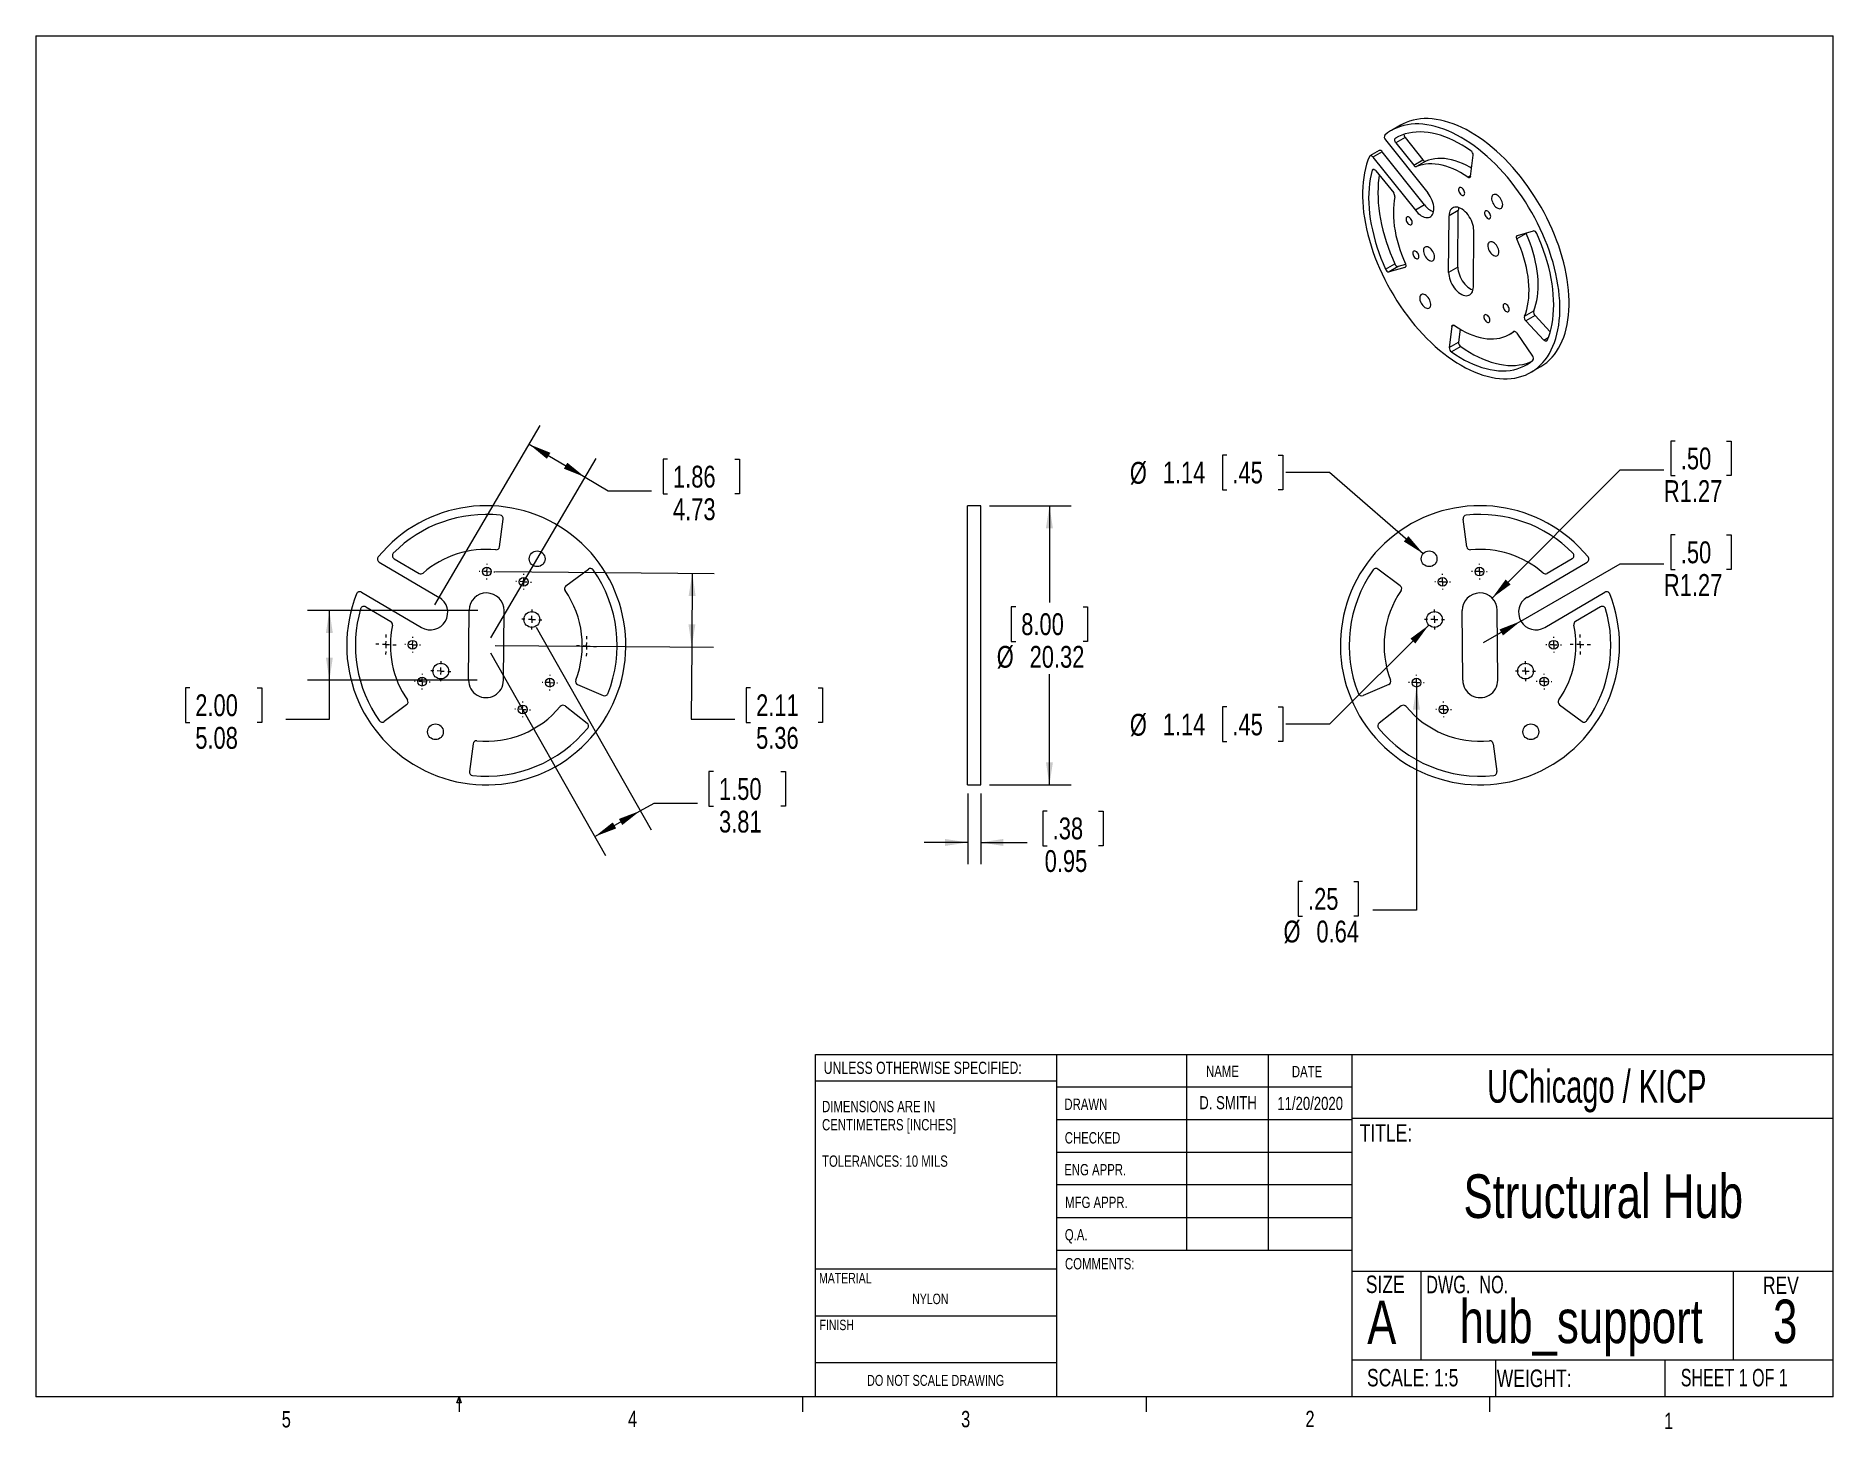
# Model space of a CAD drawing. Header units: millimetres. Extents: x 0.8 to 27, y 0.5 to 20.8.
import ezdxf

# ---------------------------------------------------------------- set-up
doc = ezdxf.new("R2010")
doc.units = ezdxf.units.MM
doc.styles.add('SLDTEXTSTYLE0', font='TXT', dxfattribs={"width": 0.75})
doc.styles.add('SLDTEXTSTYLE1', font='TXT', dxfattribs={"width": 0.6875})
doc.styles.add('SLDTEXTSTYLE2', font='TXT', dxfattribs={"width": 0.694444})
doc.styles.add('SLDTEXTSTYLE3', font='TXT', dxfattribs={"width": 0.663})
doc.dimstyles.new('SLDDIMSTYLE0', dxfattribs={"dimtxt": 0.3175, "dimasz": 0.3302, "dimexe": 0, "dimexo": 0.0625, "dimgap": 0.079375, "dimtad": 0, "dimtih": 1, "dimtoh": 1, "dimlfac": 5, "dimrnd": 1e-09, "dimzin": 12, "dimdsep": 46, "dimtxsty": 'SLDTEXTSTYLE0', "dimsah": 1, "dimcen": 0.09, "dimadec": 0, "dimazin": 3, "dimtfac": 1, "dimtofl": 0, "dimtmove": 0, "dimatfit": 3, "dimfxl": 1, "dimfrac": 2, "dimtolj": 1, "dimtzin": 12, "dimarcsym": 0})
doc.dimstyles.new('SLDDIMSTYLE1', dxfattribs={"dimtxt": 0.3175, "dimasz": 0.3302, "dimexe": 0, "dimexo": 0.0625, "dimgap": 0.079375, "dimtad": 0, "dimtih": 1, "dimtoh": 1, "dimlfac": 5, "dimrnd": 1e-09, "dimdsep": 46, "dimtxsty": 'SLDTEXTSTYLE0', "dimsah": 1, "dimcen": 0.09, "dimadec": 0, "dimazin": 2, "dimtfac": 1, "dimtmove": 0, "dimatfit": 0, "dimfxl": 1, "dimfrac": 2, "dimtolj": 1, "dimtzin": 12, "dimarcsym": 0})
doc.dimstyles.new('SLDDIMSTYLE2', dxfattribs={"dimtxt": 0.3175, "dimasz": 0.3302, "dimexe": 0, "dimexo": 0.0625, "dimgap": 0.079375, "dimtad": 0, "dimtih": 1, "dimtoh": 1, "dimlfac": 5, "dimrnd": 1e-09, "dimdsep": 46, "dimtxsty": 'SLDTEXTSTYLE0', "dimsah": 1, "dimcen": 0, "dimadec": 0, "dimazin": 2, "dimtfac": 1, "dimtofl": 0, "dimtmove": 0, "dimatfit": 3, "dimfxl": 1, "dimfrac": 2, "dimtolj": 1, "dimtzin": 12, "dimarcsym": 0})
doc.dimstyles.new('SLDDIMSTYLE3', dxfattribs={"dimtxt": 0.3175, "dimasz": 0.3302, "dimexe": 0, "dimexo": 0.0625, "dimgap": 0.079375, "dimtad": 0, "dimtih": 1, "dimtoh": 1, "dimlfac": 5, "dimrnd": 1e-09, "dimzin": 12, "dimdsep": 46, "dimtxsty": 'SLDTEXTSTYLE0', "dimsah": 1, "dimcen": 0, "dimadec": 0, "dimazin": 3, "dimtfac": 1, "dimtofl": 0, "dimtmove": 0, "dimatfit": 3, "dimfxl": 1, "dimfrac": 2, "dimtolj": 1, "dimtzin": 12, "dimarcsym": 0})
doc.dimstyles.new('SLDDIMSTYLE4', dxfattribs={"dimtxt": 0.3175, "dimasz": 0.3302, "dimexe": 0, "dimexo": 0.0625, "dimgap": 0.079375, "dimtad": 0, "dimtih": 1, "dimtoh": 1, "dimlfac": 5, "dimrnd": 1e-09, "dimzin": 12, "dimdsep": 46, "dimtxsty": 'SLDTEXTSTYLE0', "dimsah": 1, "dimcen": 0, "dimadec": 0, "dimazin": 3, "dimtfac": 1, "dimtofl": 0, "dimtmove": 1, "dimatfit": 3, "dimfxl": 1, "dimfrac": 2, "dimtolj": 1, "dimtzin": 12, "dimarcsym": 0})
doc.dimstyles.new('SLDDIMSTYLE5', dxfattribs={"dimtxt": 0.3175, "dimasz": 0.3302, "dimexe": 0, "dimexo": 0.0625, "dimgap": 0.079375, "dimtad": 0, "dimtih": 1, "dimtoh": 1, "dimlfac": 5, "dimrnd": 1e-09, "dimzin": 12, "dimdsep": 46, "dimtxsty": 'SLDTEXTSTYLE0', "dimsah": 1, "dimcen": 0, "dimadec": 0, "dimazin": 3, "dimtfac": 1, "dimtofl": 0, "dimtmove": 0, "dimatfit": 3, "dimfxl": 1, "dimfrac": 2, "dimtolj": 1, "dimtzin": 12, "dimarcsym": 0})

msp = doc.modelspace()

# ---------------------------------------------------------------- texts
at = {"color": 7, "linetype": 'Continuous', "lineweight": 0}
for s, insert, char_height, attachment_point, style in [('UNLESS OTHERWISE SPECIFIED:', (12.3058, 5.8758), 0.1778, 1, 'SLDTEXTSTYLE0'), ('NAME', (17.8724, 5.8182), 0.1651, 1, 'SLDTEXTSTYLE0'), ('DATE', (19.1215, 5.8138), 0.1651, 1, 'SLDTEXTSTYLE0'), ('UChicago / KICP', (23.5612, 5.7547), 0.47625, 2, 'SLDTEXTSTYLE3'), ('DRAWN', (15.8097, 5.3381), 0.1651, 1, 'SLDTEXTSTYLE0'), ('D. SMITH', (18.1931, 5.3737), 0.1905, 2, 'SLDTEXTSTYLE0'), ('11/20/2020', (19.3879, 5.3635), 0.1905, 2, 'SLDTEXTSTYLE0'), ('CHECKED', (15.8151, 4.8495), 0.1651, 1, 'SLDTEXTSTYLE0'), ('TITLE:', (20.1094, 4.9652), 0.254, 1, 'SLDTEXTSTYLE0'), ('ENG APPR.', (15.8077, 4.3859), 0.1651, 1, 'SLDTEXTSTYLE0'), ('Structural Hub', (23.6548, 4.235), 0.635, 2, 'SLDTEXTSTYLE0'), ('MFG APPR.', (15.8203, 3.9104), 0.1651, 1, 'SLDTEXTSTYLE0'), ('Q.A.', (15.8162, 3.4382), 0.1651, 1, 'SLDTEXTSTYLE0'), ('COMMENTS:', (15.8184, 3.0167), 0.1651, 1, 'SLDTEXTSTYLE0'), ('MATERIAL', (12.238, 2.8012), 0.1524, 1, 'SLDTEXTSTYLE0'), ('SIZE', (20.198, 2.7617), 0.254, 1, 'SLDTEXTSTYLE0'), ('DWG.  NO.', (21.0781, 2.7581), 0.254, 1, 'SLDTEXTSTYLE2'), ('REV', (25.9785, 2.7482), 0.254, 1, 'SLDTEXTSTYLE0'), ('NYLON', (13.5946, 2.4985), 0.1524, 1, 'SLDTEXTSTYLE0'), ('A', (20.218, 2.3983), 0.635, 1, 'SLDTEXTSTYLE0'), ('hub_support', (23.3342, 2.4132), 0.635, 2, 'SLDTEXTSTYLE0'), ('3', (26.3037, 2.4122), 0.635, 2, 'SLDTEXTSTYLE0'), ('FINISH', (12.245, 2.1197), 0.1524, 1, 'SLDTEXTSTYLE0'), ('DO NOT SCALE DRAWING', (13.9354, 1.3153), 0.15875, 2, 'SLDTEXTSTYLE0'), ('SCALE: 1:5', (20.2149, 1.4023), 0.254, 1, 'SLDTEXTSTYLE0'), ('WEIGHT:', (22.104, 1.3936), 0.254, 1, 'SLDTEXTSTYLE0'), ('SHEET 1 OF 1', (24.7831, 1.4032), 0.254, 1, 'SLDTEXTSTYLE1'), ('5', (4.4165, 0.7889), 0.2381, 1, 'SLDTEXTSTYLE0'), ('4', (9.4585, 0.7969), 0.2381, 1, 'SLDTEXTSTYLE0'), ('3', (14.3064, 0.7915), 0.2381, 1, 'SLDTEXTSTYLE0'), ('2', (19.3192, 0.7936), 0.2381, 1, 'SLDTEXTSTYLE0'), ('1', (24.5415, 0.7655), 0.2381, 1, 'SLDTEXTSTYLE0')]:
    msp.add_mtext(s, dxfattribs=dict(at, insert=insert, char_height=char_height, attachment_point=attachment_point, style=style))

# ---------------------------------------------------------------- blocks, each defined once
blk = doc.blocks.new('SW_NOTE_0')
at = {"color": 0, "linetype": 'Continuous', "lineweight": 0, "char_height": 0.1651, "attachment_point": 1, "style": 'SLDTEXTSTYLE0'}
for s, insert in [('DIMENSIONS ARE IN', (0, 0.213)), ('CENTIMETERS [INCHES]', (0, -0.052)), ('TOLERANCES: 10 MILS', (0, -0.582))]:
    blk.add_mtext(s, dxfattribs=dict(at, insert=insert))
blk = doc.blocks.new('_D')
at = {"color": 7, "linetype": 'Continuous', "lineweight": 0}
for p, q in [((7.53, 13.009), (10.711, 12.984)), ((10.393, 12.986), (10.385, 11.914)), ((7.521, 11.936), (10.702, 11.911)), ((10.385, 11.914), (10.376, 10.861)), ((11.242, 11.318), (11.177, 11.318)), ((11.177, 11.318), (11.177, 10.814)), ((12.224, 11.318), (12.288, 11.318)), ((12.288, 11.318), (12.288, 10.814)), ((10.376, 10.861), (11.011, 10.861)), ((11.177, 10.814), (11.242, 10.814)), ((12.288, 10.814), (12.224, 10.814))]:
    blk.add_line(p, q, dxfattribs=at)
for points in [[(10.393, 12.986), (10.34, 12.657), (10.441, 12.656)], [(10.385, 11.914), (10.438, 12.243), (10.337, 12.244)]]:
    blk.add_solid(points, dxfattribs=at)
at = {"color": 7, "linetype": 'Continuous', "lineweight": 0, "char_height": 0.3175, "attachment_point": 1, "style": 'SLDTEXTSTYLE0'}
for s, insert in [('2.11', (11.322, 11.223)), ('5.36', (11.322, 10.748))]:
    blk.add_mtext(s, dxfattribs=dict(at, insert=insert))
blk = doc.blocks.new('_D_1')
at = {"color": 7, "linetype": 'Continuous', "lineweight": 0}
for p, q in [((7.271, 12.445), (4.792, 12.445)), ((5.11, 11.429), (5.11, 12.445)), ((3.078, 11.318), (3.013, 11.318)), ((3.013, 11.318), (3.013, 10.814)), ((4.06, 11.318), (4.125, 11.318)), ((4.125, 11.318), (4.125, 10.814)), ((7.263, 11.429), (4.792, 11.429)), ((5.11, 10.861), (5.11, 11.429)), ((3.013, 10.814), (3.078, 10.814)), ((4.125, 10.814), (4.06, 10.814)), ((4.475, 10.861), (5.11, 10.861))]:
    blk.add_line(p, q, dxfattribs=at)
for points in [[(5.11, 12.445), (5.059, 12.115), (5.16, 12.115)], [(5.11, 11.429), (5.16, 11.759), (5.059, 11.759)]]:
    blk.add_solid(points, dxfattribs=at)
at = {"color": 7, "linetype": 'Continuous', "lineweight": 0, "char_height": 0.3175, "attachment_point": 1, "style": 'SLDTEXTSTYLE0'}
for s, insert in [('2.00', (3.158, 11.223)), ('5.08', (3.158, 10.748))]:
    blk.add_mtext(s, dxfattribs=dict(at, insert=insert))
blk = doc.blocks.new('_D_2')
at = {"color": 7, "linetype": 'Continuous', "lineweight": 0}
for p, q in [((6.643, 12.526), (8.178, 15.137)), ((7.459, 12.047), (8.994, 14.658)), ((8.018, 14.864), (8.833, 14.384)), ((10.031, 14.646), (9.967, 14.646)), ((9.967, 14.646), (9.967, 14.142)), ((11.014, 14.646), (11.078, 14.646)), ((11.078, 14.646), (11.078, 14.142)), ((8.833, 14.384), (9.166, 14.188)), ((9.166, 14.188), (9.801, 14.188)), ((9.967, 14.142), (10.031, 14.142)), ((11.078, 14.142), (11.014, 14.142))]:
    blk.add_line(p, q, dxfattribs=at)
for points in [[(8.018, 14.864), (8.276, 14.652), (8.328, 14.74)], [(8.833, 14.384), (8.574, 14.595), (8.523, 14.508)]]:
    blk.add_solid(points, dxfattribs=at)
at = {"color": 7, "linetype": 'Continuous', "lineweight": 0, "char_height": 0.3175, "attachment_point": 1, "style": 'SLDTEXTSTYLE0'}
for s, insert in [('1.86', (10.112, 14.551)), ('4.73', (10.112, 14.076))]:
    blk.add_mtext(s, dxfattribs=dict(at, insert=insert))
blk = doc.blocks.new('_D_3')
at = {"color": 7, "linetype": 'Continuous', "lineweight": 0}
for p, q in [((8.12, 12.202), (9.793, 9.252)), ((7.457, 11.827), (9.13, 8.876)), ((10.701, 10.099), (10.636, 10.099)), ((10.636, 10.099), (10.636, 9.595)), ((11.683, 10.099), (11.748, 10.099)), ((11.748, 10.099), (11.748, 9.595)), ((8.973, 9.152), (9.636, 9.528)), ((9.636, 9.528), (9.836, 9.641)), ((9.836, 9.641), (10.471, 9.641)), ((10.636, 9.595), (10.701, 9.595)), ((11.748, 9.595), (11.683, 9.595))]:
    blk.add_line(p, q, dxfattribs=at)
for points in [[(9.636, 9.528), (9.324, 9.409), (9.374, 9.321)], [(8.973, 9.152), (9.285, 9.271), (9.235, 9.359)]]:
    blk.add_solid(points, dxfattribs=at)
at = {"color": 7, "linetype": 'Continuous', "lineweight": 0, "char_height": 0.3175, "attachment_point": 1, "style": 'SLDTEXTSTYLE0'}
for s, insert in [('1.50', (10.782, 10.004)), ('3.81', (10.782, 9.529))]:
    blk.add_mtext(s, dxfattribs=dict(at, insert=insert))
blk = doc.blocks.new('SW_CENTERMARKSYMBOL_0')
at = {"color": 0, "linetype": 'Continuous', "lineweight": 0}
for p, q in [((-0.102, 0.004), (-0.114, 0.004)), ((0, 0), (-0.051, 0.002)), ((0, 0), (-0.002, -0.051)), ((0, 0), (0.002, 0.051)), ((0, 0), (0.051, -0.002)), ((0.004, 0.102), (0.004, 0.114)), ((-0.004, -0.102), (-0.004, -0.114)), ((0.102, -0.004), (0.114, -0.004))]:
    blk.add_line(p, q, dxfattribs=at)
blk = doc.blocks.new('SW_CENTERMARKSYMBOL_1')
at = {"color": 0, "linetype": 'Continuous', "lineweight": 0}
for p, q in [((-0.102, 0.004), (-0.114, 0.004)), ((0, 0), (-0.051, 0.002)), ((0, 0), (-0.002, -0.051)), ((0, 0), (0.002, 0.051)), ((0, 0), (0.051, -0.002)), ((0.004, 0.102), (0.004, 0.114)), ((-0.004, -0.102), (-0.004, -0.114)), ((0.102, -0.004), (0.114, -0.004))]:
    blk.add_line(p, q, dxfattribs=at)
blk = doc.blocks.new('SW_CENTERMARKSYMBOL_2')
at = {"color": 0, "linetype": 'Continuous', "lineweight": 0}
for p, q in [((-0.102, 0.004), (-0.114, 0.004)), ((0, 0), (-0.051, 0.002)), ((0, 0), (-0.002, -0.051)), ((0, 0), (0.002, 0.051)), ((0, 0), (0.051, -0.002)), ((0.004, 0.102), (0.004, 0.114)), ((-0.004, -0.102), (-0.004, -0.114)), ((0.102, -0.004), (0.114, -0.004))]:
    blk.add_line(p, q, dxfattribs=at)
blk = doc.blocks.new('SW_CENTERMARKSYMBOL_3')
at = {"color": 0, "linetype": 'Continuous', "lineweight": 0}
for p, q in [((-0.102, 0.004), (-0.114, 0.004)), ((0, 0), (-0.051, 0.002)), ((0, 0), (-0.002, -0.051)), ((0, 0), (0.002, 0.051)), ((0, 0), (0.051, -0.002)), ((0.004, 0.102), (0.004, 0.114)), ((-0.004, -0.102), (-0.004, -0.114)), ((0.102, -0.004), (0.114, -0.004))]:
    blk.add_line(p, q, dxfattribs=at)
blk = doc.blocks.new('SW_CENTERMARKSYMBOL_4')
at = {"color": 0, "linetype": 'Continuous', "lineweight": 0}
for p, q in [((-0.102, 0.004), (-0.114, 0.004)), ((0, 0), (-0.051, 0.002)), ((0, 0), (-0.002, -0.051)), ((0, 0), (0.002, 0.051)), ((0, 0), (0.051, -0.002)), ((0.004, 0.102), (0.004, 0.114)), ((-0.004, -0.102), (-0.004, -0.114)), ((0.102, -0.004), (0.114, -0.004))]:
    blk.add_line(p, q, dxfattribs=at)
blk = doc.blocks.new('SW_CENTERMARKSYMBOL_5')
at = {"color": 0, "linetype": 'Continuous', "lineweight": 0}
for p, q in [((-0.102, 0.004), (-0.114, 0.004)), ((0, 0), (-0.051, 0.002)), ((0, 0), (-0.002, -0.051)), ((0, 0), (0.002, 0.051)), ((0, 0), (0.051, -0.002)), ((0.004, 0.102), (0.004, 0.114)), ((-0.004, -0.102), (-0.004, -0.114)), ((0.102, -0.004), (0.114, -0.004))]:
    blk.add_line(p, q, dxfattribs=at)
blk = doc.blocks.new('SW_CENTERMARKSYMBOL_6')
at = {"color": 0, "linetype": 'Continuous', "lineweight": 0}
for p, q in [((-0.102, 0.004), (-0.146, 0.005)), ((0, 0), (-0.051, 0.002)), ((0, 0), (-0.002, -0.051)), ((0, 0), (0.002, 0.051)), ((0, 0), (0.051, -0.002)), ((0.004, 0.102), (0.005, 0.146)), ((-0.004, -0.102), (-0.005, -0.146)), ((0.102, -0.004), (0.146, -0.005))]:
    blk.add_line(p, q, dxfattribs=at)
blk = doc.blocks.new('SW_CENTERMARKSYMBOL_7')
at = {"color": 0, "linetype": 'Continuous', "lineweight": 0}
for p, q in [((-0.102, 0.004), (-0.146, 0.005)), ((0, 0), (-0.051, 0.002)), ((0, 0), (-0.002, -0.051)), ((0, 0), (0.002, 0.051)), ((0, 0), (0.051, -0.002)), ((0.004, 0.102), (0.005, 0.146)), ((-0.004, -0.102), (-0.005, -0.146)), ((0.102, -0.004), (0.146, -0.005))]:
    blk.add_line(p, q, dxfattribs=at)
blk = doc.blocks.new('SW_CENTERMARKSYMBOL_8')
at = {"color": 0, "linetype": 'Continuous', "lineweight": 0}
for p, q in [((-0.102, 0.004), (-0.146, 0.005)), ((0, 0), (-0.051, 0.002)), ((0, 0), (-0.002, -0.051)), ((0, 0), (0.002, 0.051)), ((0, 0), (0.051, -0.002)), ((0.004, 0.102), (0.005, 0.146)), ((-0.004, -0.102), (-0.005, -0.146)), ((0.102, -0.004), (0.146, -0.005))]:
    blk.add_line(p, q, dxfattribs=at)
blk = doc.blocks.new('SW_CENTERMARKSYMBOL_9')
at = {"color": 0, "linetype": 'Continuous', "lineweight": 0}
for p, q in [((-0.102, 0.004), (-0.146, 0.005)), ((0, 0), (-0.051, 0.002)), ((0, 0), (-0.002, -0.051)), ((0, 0), (0.002, 0.051)), ((0, 0), (0.051, -0.002)), ((0.004, 0.102), (0.005, 0.146)), ((-0.004, -0.102), (-0.005, -0.146)), ((0.102, -0.004), (0.146, -0.005))]:
    blk.add_line(p, q, dxfattribs=at)
blk = doc.blocks.new('_D_4')
at = {"color": 7, "linetype": 'Continuous', "lineweight": 0}
for p, q in [((14.402, 9.778), (14.402, 8.75)), ((14.592, 9.778), (14.592, 8.75)), ((15.56, 9.524), (15.495, 9.524)), ((15.495, 9.524), (15.495, 9.02)), ((16.308, 9.524), (16.372, 9.524)), ((16.372, 9.524), (16.372, 9.02)), ((14.402, 9.067), (13.767, 9.067)), ((14.592, 9.067), (15.268, 9.067)), ((15.495, 9.02), (15.56, 9.02)), ((16.372, 9.02), (16.308, 9.02))]:
    blk.add_line(p, q, dxfattribs=at)
for points in [[(14.402, 9.067), (14.071, 9.118), (14.071, 9.016)], [(14.592, 9.067), (14.922, 9.016), (14.922, 9.118)]]:
    blk.add_solid(points, dxfattribs=at)
at = {"color": 7, "linetype": 'Continuous', "lineweight": 0, "char_height": 0.3175, "attachment_point": 1, "style": 'SLDTEXTSTYLE0'}
for s, insert in [('.38', (15.64, 9.43)), ('0.95', (15.523, 8.955))]:
    blk.add_mtext(s, dxfattribs=dict(at, insert=insert))
blk = doc.blocks.new('_D_5')
at = {"color": 7, "linetype": 'Continuous', "lineweight": 0}
for p, q in [((14.719, 13.969), (15.91, 13.969)), ((15.592, 13.969), (15.592, 12.562)), ((15.101, 12.498), (15.036, 12.498)), ((15.036, 12.498), (15.036, 11.994)), ((16.083, 12.498), (16.148, 12.498)), ((16.148, 12.498), (16.148, 11.994)), ((15.036, 11.994), (15.101, 11.994)), ((16.148, 11.994), (16.083, 11.994)), ((15.592, 9.905), (15.592, 11.519)), ((14.719, 9.905), (15.91, 9.905))]:
    blk.add_line(p, q, dxfattribs=at)
for points in [[(15.592, 13.969), (15.541, 13.639), (15.643, 13.639)], [(15.592, 9.905), (15.643, 10.235), (15.541, 10.235)]]:
    blk.add_solid(points, dxfattribs=at)
at = {"color": 7, "linetype": 'Continuous', "lineweight": 0, "char_height": 0.3175, "attachment_point": 1, "style": 'SLDTEXTSTYLE0'}
for s, insert in [('8.00', (15.182, 12.403)), ('%%c', (14.825, 11.928)), ('20.32', (15.304, 11.928))]:
    blk.add_mtext(s, dxfattribs=dict(at, insert=insert))
blk = doc.blocks.new('_D_6')
at = {"color": 7, "linetype": 'Continuous', "lineweight": 0}
for p, q in [((20.935, 11.33), (20.935, 8.08)), ((19.276, 8.499), (19.212, 8.499)), ((19.212, 8.499), (19.212, 7.995)), ((20.024, 8.499), (20.089, 8.499)), ((20.089, 8.499), (20.089, 7.995)), ((19.212, 7.995), (19.276, 7.995)), ((20.089, 7.995), (20.024, 7.995)), ((20.935, 8.08), (20.3, 8.08))]:
    blk.add_line(p, q, dxfattribs=at)
blk.add_solid([(20.935, 11.33), (20.884, 11), (20.986, 11)], dxfattribs=at)
at = {"color": 7, "linetype": 'Continuous', "lineweight": 0, "char_height": 0.3175, "attachment_point": 1, "style": 'SLDTEXTSTYLE0'}
for s, insert in [('.25', (19.357, 8.404)), ('%%c', (19, 7.929)), ('0.64', (19.479, 7.929))]:
    blk.add_mtext(s, dxfattribs=dict(at, insert=insert))
blk = doc.blocks.new('_D_7')
at = {"color": 7, "linetype": 'Continuous', "lineweight": 0}
for p, q in [((24.703, 14.911), (24.639, 14.911)), ((24.639, 14.911), (24.639, 14.407)), ((25.451, 14.911), (25.515, 14.911)), ((25.515, 14.911), (25.515, 14.407)), ((22.036, 12.625), (23.903, 14.492)), ((23.903, 14.492), (24.538, 14.492)), ((24.639, 14.407), (24.703, 14.407)), ((25.515, 14.407), (25.451, 14.407))]:
    blk.add_line(p, q, dxfattribs=at)
blk.add_solid([(22.036, 12.625), (22.305, 12.822), (22.233, 12.894)], dxfattribs=at)
at = {"color": 7, "linetype": 'Continuous', "lineweight": 0, "char_height": 0.3175, "attachment_point": 1, "style": 'SLDTEXTSTYLE0'}
for s, insert in [('.50', (24.784, 14.816)), ('R1.27', (24.538, 14.341))]:
    blk.add_mtext(s, dxfattribs=dict(at, insert=insert))
blk = doc.blocks.new('_D_8')
at = {"color": 7, "linetype": 'Continuous', "lineweight": 0}
for p, q in [((24.703, 13.544), (24.639, 13.544)), ((24.639, 13.544), (24.639, 13.04)), ((25.451, 13.544), (25.515, 13.544)), ((25.515, 13.544), (25.515, 13.04)), ((22.455, 12.289), (23.903, 13.125)), ((23.903, 13.125), (24.538, 13.125)), ((24.639, 13.04), (24.703, 13.04)), ((25.515, 13.04), (25.451, 13.04)), ((22.455, 12.289), (21.906, 11.972))]:
    blk.add_line(p, q, dxfattribs=at)
blk.add_solid([(22.455, 12.289), (22.144, 12.168), (22.195, 12.08)], dxfattribs=at)
at = {"color": 7, "linetype": 'Continuous', "lineweight": 0, "char_height": 0.3175, "attachment_point": 1, "style": 'SLDTEXTSTYLE0'}
for s, insert in [('.50', (24.784, 13.449)), ('R1.27', (24.538, 12.974))]:
    blk.add_mtext(s, dxfattribs=dict(at, insert=insert))
blk = doc.blocks.new('_D_9')
at = {"color": 7, "linetype": 'Continuous', "lineweight": 0}
for p, q in [((21.116, 12.232), (19.671, 10.787)), ((18.176, 11.039), (18.111, 11.039)), ((18.111, 11.039), (18.111, 10.535)), ((18.924, 11.039), (18.988, 11.039)), ((18.988, 11.039), (18.988, 10.535)), ((19.671, 10.787), (19.036, 10.787)), ((18.111, 10.535), (18.176, 10.535)), ((18.988, 10.535), (18.924, 10.535))]:
    blk.add_line(p, q, dxfattribs=at)
blk.add_solid([(21.116, 12.232), (20.847, 12.034), (20.919, 11.963)], dxfattribs=at)
at = {"color": 7, "linetype": 'Continuous', "lineweight": 0, "char_height": 0.3175, "attachment_point": 1, "style": 'SLDTEXTSTYLE0'}
for s, insert in [('%%c', (16.763, 10.939)), ('1.14', (17.242, 10.944)), ('.45', (18.256, 10.944))]:
    blk.add_mtext(s, dxfattribs=dict(at, insert=insert))
blk = doc.blocks.new('_D_10')
at = {"color": 7, "linetype": 'Continuous', "lineweight": 0}
for p, q in [((18.176, 14.706), (18.111, 14.706)), ((18.111, 14.706), (18.111, 14.202)), ((18.924, 14.706), (18.988, 14.706)), ((18.988, 14.706), (18.988, 14.202)), ((19.671, 14.454), (19.036, 14.454)), ((21.034, 13.271), (19.671, 14.454)), ((18.111, 14.202), (18.176, 14.202)), ((18.988, 14.202), (18.924, 14.202))]:
    blk.add_line(p, q, dxfattribs=at)
blk.add_solid([(21.034, 13.271), (20.818, 13.526), (20.751, 13.449)], dxfattribs=at)
at = {"color": 7, "linetype": 'Continuous', "lineweight": 0, "char_height": 0.3175, "attachment_point": 1, "style": 'SLDTEXTSTYLE0'}
for s, insert in [('%%c', (16.763, 14.606)), ('1.14', (17.242, 14.611)), ('.45', (18.256, 14.611))]:
    blk.add_mtext(s, dxfattribs=dict(at, insert=insert))
blk = doc.blocks.new('SW_CENTERMARKSYMBOL_10')
at = {"color": 0, "linetype": 'Continuous', "lineweight": 0}
for p, q in [((-0.1016, 0), (-0.1143, 0)), ((0, 0), (-0.0508, 0)), ((0, 0.1016), (0, 0.1143)), ((0, 0), (0, 0.0508)), ((0, 0), (0, -0.0508)), ((0, 0), (0.0508, 0)), ((0.1016, 0), (0.1143, 0)), ((0, -0.1016), (0, -0.1143))]:
    blk.add_line(p, q, dxfattribs=at)
blk = doc.blocks.new('SW_CENTERMARKSYMBOL_11')
at = {"color": 0, "linetype": 'Continuous', "lineweight": 0}
for p, q in [((-0.1016, 0), (-0.1143, 0)), ((0, 0), (-0.0508, 0)), ((0, 0.1016), (0, 0.1143)), ((0, 0), (0, 0.0508)), ((0, 0), (0, -0.0508)), ((0, 0), (0.0508, 0)), ((0.1016, 0), (0.1143, 0)), ((0, -0.1016), (0, -0.1143))]:
    blk.add_line(p, q, dxfattribs=at)
blk = doc.blocks.new('SW_CENTERMARKSYMBOL_12')
at = {"color": 0, "linetype": 'Continuous', "lineweight": 0}
for p, q in [((-0.1016, 0), (-0.1143, 0)), ((0, 0), (-0.0508, 0)), ((0, 0.1016), (0, 0.1143)), ((0, 0), (0, 0.0508)), ((0, 0), (0, -0.0508)), ((0, 0), (0.0508, 0)), ((0.1016, 0), (0.1143, 0)), ((0, -0.1016), (0, -0.1143))]:
    blk.add_line(p, q, dxfattribs=at)
blk = doc.blocks.new('SW_CENTERMARKSYMBOL_13')
at = {"color": 0, "linetype": 'Continuous', "lineweight": 0}
for p, q in [((-0.1016, 0), (-0.1143, 0)), ((0, 0), (-0.0508, 0)), ((0, 0.1016), (0, 0.1143)), ((0, 0), (0, 0.0508)), ((0, 0), (0, -0.0508)), ((0, 0), (0.0508, 0)), ((0.1016, 0), (0.1143, 0)), ((0, -0.1016), (0, -0.1143))]:
    blk.add_line(p, q, dxfattribs=at)
blk = doc.blocks.new('SW_CENTERMARKSYMBOL_14')
at = {"color": 0, "linetype": 'Continuous', "lineweight": 0}
for p, q in [((-0.1016, 0), (-0.1143, 0)), ((0, 0), (-0.0508, 0)), ((0, 0.1016), (0, 0.1143)), ((0, 0), (0, 0.0508)), ((0, 0), (0, -0.0508)), ((0, 0), (0.0508, 0)), ((0.1016, 0), (0.1143, 0)), ((0, -0.1016), (0, -0.1143))]:
    blk.add_line(p, q, dxfattribs=at)
blk = doc.blocks.new('SW_CENTERMARKSYMBOL_15')
at = {"color": 0, "linetype": 'Continuous', "lineweight": 0}
for p, q in [((-0.1016, 0), (-0.1143, 0)), ((0, 0), (-0.0508, 0)), ((0, 0.1016), (0, 0.1143)), ((0, 0), (0, 0.0508)), ((0, 0), (0, -0.0508)), ((0, 0), (0.0508, 0)), ((0.1016, 0), (0.1143, 0)), ((0, -0.1016), (0, -0.1143))]:
    blk.add_line(p, q, dxfattribs=at)
blk = doc.blocks.new('SW_CENTERMARKSYMBOL_16')
at = {"color": 0, "linetype": 'Continuous', "lineweight": 0}
for p, q in [((-0.1016, 0), (-0.14605, 0)), ((0, 0), (-0.0508, 0)), ((0, 0.1016), (0, 0.14605)), ((0, 0), (0, 0.0508)), ((0, 0), (0, -0.0508)), ((0, 0), (0.0508, 0)), ((0.1016, 0), (0.14605, 0)), ((0, -0.1016), (0, -0.14605))]:
    blk.add_line(p, q, dxfattribs=at)
blk = doc.blocks.new('SW_CENTERMARKSYMBOL_17')
at = {"color": 0, "linetype": 'Continuous', "lineweight": 0}
for p, q in [((-0.1016, 0), (-0.14605, 0)), ((0, 0), (-0.0508, 0)), ((0, 0.1016), (0, 0.14605)), ((0, 0), (0, 0.0508)), ((0, 0), (0, -0.0508)), ((0, 0), (0.0508, 0)), ((0.1016, 0), (0.14605, 0)), ((0, -0.1016), (0, -0.14605))]:
    blk.add_line(p, q, dxfattribs=at)
blk = doc.blocks.new('SW_CENTERMARKSYMBOL_18')
at = {"color": 0, "linetype": 'Continuous', "lineweight": 0}
for p, q in [((-0.1016, 0), (-0.14605, 0)), ((0, 0), (-0.0508, 0)), ((0, 0.1016), (0, 0.14605)), ((0, 0), (0, 0.0508)), ((0, 0), (0, -0.0508)), ((0, 0), (0.0508, 0)), ((0.1016, 0), (0.14605, 0)), ((0, -0.1016), (0, -0.14605))]:
    blk.add_line(p, q, dxfattribs=at)

# ---------------------------------------------------------------- dimensions: what is measured, and where the dimension line sits
at = {"color": 7, "linetype": 'Continuous', "lineweight": 0}
for base, p1, p2, angle, picture, middle in [((8.8329, 14.3842), (6.5789, 12.4164), (7.3943, 11.937), 329.54964, '_D_2', (9.1662, 14.1883)), ((10.3847, 11.9135), (7.4027, 13.0098), (7.3943, 11.937), 89.54964, '_D', (10.3764, 10.8608)), ((5.1097, 12.445), (7.3903, 11.4291), (7.3983, 12.445), 90, '_D_1', (5.1097, 10.8608)), ((8.9731, 9.1522), (8.0572, 12.3128), (7.3943, 11.937), 29.54964, '_D_3', (9.8357, 9.6413))]:
    dim = msp.add_linear_dim(base=base, p1=p1, p2=p2, angle=angle, dimstyle='SLDDIMSTYLE0', dxfattribs=at)
    dim.commit()
    dim.dimension.update_dxf_attribs({"geometry": picture, "text_midpoint": middle, "dimtype": 160})
for p1, p2, dimstyle, picture, middle in [((21.2062, 13.1212), (21.0336, 13.271), 'SLDDIMSTYLE5', '_D_10', (17.8997, 14.4537)), ((21.278, 12.3937), (21.1164, 12.232), 'SLDDIMSTYLE5', '_D_9', (17.8997, 10.7871)), ((20.9352650007, 11.4568560619), (20.9352650007, 11.3298560619), 'SLDDIMSTYLE2', '_D_6', (19.6503050341, 8.0415357143))]:
    dim = msp.add_diameter_dim_2p(p1=p1, p2=p2, dimstyle=dimstyle, dxfattribs=at)
    dim.commit()
    dim.dimension.update_dxf_attribs({"geometry": picture, "text_midpoint": middle, "dimtype": 163})
for center, mpoint, dimstyle, picture, middle in [((21.8561, 12.445), (22.0357, 12.6246), 'SLDDIMSTYLE3', '_D_7', (25.077, 14.4537)), ((22.6754, 12.4164), (22.4555, 12.2894), 'SLDDIMSTYLE4', '_D_8', (25.077, 13.0869))]:
    dim = msp.add_radius_dim(center=center, mpoint=mpoint, dimstyle=dimstyle, dxfattribs=at)
    dim.commit()
    dim.dimension.update_dxf_attribs({"geometry": picture, "text_midpoint": middle, "dimtype": 164})
dim = msp.add_linear_dim(base=(15.5921, 13.969), p1=(14.5921, 9.905), p2=(14.5921, 13.969), angle=90, text='%%c<>', dimstyle='SLDDIMSTYLE0', dxfattribs=at)
dim.commit()
dim.dimension.update_dxf_attribs({"geometry": '_D_5', "text_midpoint": (15.5921, 12.0403), "dimtype": 160})
dim = msp.add_linear_dim(base=(14.5921, 9.0672), p1=(14.4016, 9.905), p2=(14.5921, 9.905), dimstyle='SLDDIMSTYLE1', dxfattribs=at)
dim.commit()
dim.dimension.update_dxf_attribs({"geometry": '_D_4', "text_midpoint": (15.9337, 9.0672), "dimtype": 160})

# ---------------------------------------------------------------- linework, layer by layer
at = {"color": 7, "linetype": 'Continuous', "lineweight": 0}
for p, q in [((0.838, 20.8079), (27, 20.8079)), ((0.838, 20.8079), (0.838, 0.9959)), ((27, 0.9959), (27, 20.8079)), ((12.1874, 0.9959), (12.1874, 5.9816)), ((12.1874, 5.9816), (27, 5.9816)), ((15.6963, 5.9816), (15.6963, 0.9959)), ((17.586, 5.9816), (17.586, 3.1278)), ((18.7761, 5.9816), (18.7761, 3.1278)), ((19.9929, 5.9816), (19.9929, 0.9959)), ((15.6963, 5.5933), (12.1874, 5.5933)), ((15.6963, 5.5091), (19.9929, 5.5091)), ((15.6963, 5.0328), (19.9929, 5.0328)), ((19.9929, 5.0527), (27, 5.0527)), ((15.6963, 4.5566), (19.9929, 4.5566)), ((19.9929, 4.0803), (15.6963, 4.0803)), ((19.9929, 3.6041), (15.6963, 3.6041)), ((19.9929, 3.1278), (15.6963, 3.1278)), ((12.1874, 2.8595), (15.6963, 2.8595)), ((19.9929, 2.8243), (27, 2.8243)), ((20.9975, 2.8243), (20.9975, 1.5366)), ((25.5473, 2.8243), (25.5473, 1.5366)), ((12.1874, 2.1737), (15.6963, 2.1737)), ((12.1874, 1.4974), (15.6963, 1.4974)), ((19.9929, 1.5366), (27, 1.5366)), ((22.0836, 1.5366), (22.0836, 0.9959)), ((24.5523, 1.5366), (24.5523, 0.9959)), ((27, 0.9959), (0.838, 0.9959)), ((6.9632, 0.9081), (6.9969, 0.9959)), ((7.0288, 0.9081), (6.9632, 0.9081)), ((6.9969, 0.9959), (6.9969, 0.7805)), ((6.9969, 0.9959), (7.0288, 0.9081)), ((11.9975, 0.9959), (11.9975, 0.7805)), ((16.9981, 0.9959), (16.9981, 0.7805)), ((21.9988, 0.9959), (21.9988, 0.7805))]:
    msp.add_line(p, q, dxfattribs=at)
at = {"color": 7, "linetype": 'Continuous', "lineweight": 15}
for p, q in [((20.7053, 19.5092), (20.5706, 19.4314)), ((20.3933, 19.1408), (20.2586, 19.063)), ((20.4369, 19.1221), (20.3022, 19.0443)), ((21.0537, 18.3473), (20.4369, 19.1221)), ((20.4842, 19.2968), (21.101, 18.522)), ((20.7715, 19.3273), (20.6368, 19.2495)), ((20.6368, 19.2495), (20.8948, 18.9254)), ((20.7715, 19.3273), (21.0295, 19.0032)), ((20.3022, 19.0443), (20.919, 18.2695)), ((20.3455, 18.8455), (20.6035, 18.5215)), ((20.8948, 18.9254), (21.0295, 19.0032)), ((21.0713, 18.9836), (20.9366, 18.9058)), ((21.7224, 18.7641), (21.7606, 19.0711)), ((21.0537, 18.3473), (20.919, 18.2695)), ((21.4041, 17.3637), (21.4097, 18.19)), ((21.5444, 18.2678), (21.4097, 18.19)), ((21.5388, 17.4415), (21.5444, 18.2678)), ((21.7633, 17.1531), (21.7689, 17.9794)), ((22.5332, 17.9303), (22.3985, 17.8526)), ((22.4065, 17.9048), (22.6369, 17.9703)), ((20.4853, 17.4116), (20.62, 17.4893)), ((20.6708, 17.4506), (20.5361, 17.3728)), ((20.7665, 17.4384), (20.5361, 17.3728)), ((20.7781, 17.4811), (20.6708, 17.4506)), ((21.5388, 17.4415), (21.4041, 17.3637)), ((22.5071, 16.7265), (22.6418, 16.8043)), ((21.4506, 16.579), (21.4124, 16.272)), ((21.5708, 16.5401), (21.5471, 16.3498)), ((22.285, 16.4617), (22.3649, 16.5078)), ((22.3968, 16.4824), (22.6245, 16.1483)), ((22.6611, 16.74), (22.5264, 16.6622)), ((22.5264, 16.6622), (22.7905, 16.3786)), ((22.6611, 16.74), (22.8832, 16.5016)), ((21.4124, 16.272), (21.5471, 16.3498)), ((21.579, 16.2847), (21.4443, 16.2069)), ((22.6024, 15.9118), (22.7371, 15.9895)), ((14.5921, 13.969), (14.4016, 13.969)), ((14.4016, 9.905), (14.4016, 13.969)), ((14.5921, 9.905), (14.5921, 13.969)), ((7.5865, 13.3711), (7.6405, 13.7741)), ((21.6679, 13.3711), (21.6139, 13.7741)), ((5.8354, 13.1481), (6.7077, 12.6353)), ((6.0512, 13.1981), (6.416, 12.9836)), ((22.5467, 12.6353), (23.419, 13.1481)), ((23.2032, 13.1981), (22.8384, 12.9836)), ((8.5539, 12.8024), (8.8798, 13.0455)), ((20.7005, 12.8024), (20.3746, 13.0455)), ((5.578, 12.7102), (6.4502, 12.1974)), ((22.8042, 12.1974), (23.6764, 12.7102)), ((5.6392, 12.4974), (6.0041, 12.2829)), ((7.1363, 11.4311), (7.1443, 12.447)), ((7.6443, 11.4271), (7.6523, 12.443)), ((21.6101, 11.4271), (21.6021, 12.443)), ((22.1181, 11.4311), (22.1101, 12.447)), ((23.6151, 12.4974), (23.2503, 12.2829)), ((8.7235, 11.3654), (9.097, 11.2048)), ((20.5309, 11.3654), (20.1574, 11.2048)), ((6.2347, 11.0717), (5.9088, 10.8286)), ((8.5402, 11.0536), (8.8622, 10.8053)), ((20.7142, 11.0536), (20.3922, 10.8053)), ((23.0197, 11.0717), (23.3456, 10.8286)), ((7.2021, 10.503), (7.1481, 10.1)), ((22.0523, 10.503), (22.1063, 10.1)), ((14.4016, 9.905), (14.5921, 9.905))]:
    msp.add_line(p, q, dxfattribs=at)
at = {"color": 8, "linetype": 'Continuous', "lineweight": 15}
for p, q in [((20.6295, 19.3187), (20.6387, 19.3241)), ((20.3173, 18.8659), (20.2928, 18.8518)), ((21.6833, 18.7509), (21.7237, 18.7742)), ((20.7665, 17.4384), (20.7738, 17.4426)), ((21.4815, 16.5968), (21.4506, 16.579)), ((22.3519, 16.5074), (22.3472, 16.5047)), ((22.7905, 16.3786), (22.855, 16.4158))]:
    msp.add_line(p, q, dxfattribs=at)
at = {"color": 7, "linetype": 'Continuous', "lineweight": 15, "flags": 128}
for points in [[(20.2506, 19.0536), (20.2285, 18.9975), (20.2091, 18.9388), (20.1923, 18.8777), (20.1783, 18.8141), (20.1671, 18.7484), (20.1586, 18.6805), (20.1529, 18.6106), (20.1501, 18.5389), (20.15, 18.4655), (20.1528, 18.3906), (20.1583, 18.3142), (20.1667, 18.2366), (20.1778, 18.1579), (20.1917, 18.0783), (20.2084, 17.9978), (20.2277, 17.9167), (20.2497, 17.8351), (20.2743, 17.7532), (20.3015, 17.6711), (20.3312, 17.5891), (20.3633, 17.5072), (20.3979, 17.4256), (20.4348, 17.3445), (20.4739, 17.264), (20.5152, 17.1844), (20.5586, 17.1057), (20.604, 17.0281), (20.6514, 16.9517), (20.7005, 16.8768), (20.7514, 16.8034), (20.804, 16.7318), (20.8581, 16.6619), (20.9136, 16.5941), (20.9704, 16.5283), (21.0284, 16.4648), (21.0875, 16.4037), (21.1476, 16.345), (21.2086, 16.289), (21.2703, 16.2356), (21.3326, 16.1851), (21.3954, 16.1374), (21.4586, 16.0928), (21.522, 16.0513), (21.5856, 16.0129), (21.6492, 15.9778), (21.7126, 15.946), (21.7758, 15.9175), (21.8386, 15.8926), (21.901, 15.8711), (21.9627, 15.8531), (22.0237, 15.8387), (22.0838, 15.8278), (22.1429, 15.8206), (22.201, 15.817), (22.2579, 15.8171), (22.3134, 15.8207), (22.3675, 15.828), (22.4201, 15.8389), (22.4711, 15.8534), (22.5203, 15.8715), (22.5677, 15.893), (22.6132, 15.9181), (22.6566, 15.9466), (22.698, 15.9785), (22.7372, 16.0136), (22.7741, 16.0521), (22.8088, 16.0937), (22.841, 16.1384), (22.8707, 16.1861), (22.898, 16.2367), (22.9227, 16.2901), (22.9447, 16.3462), (22.9642, 16.4049), (22.9809, 16.4661), (22.9948, 16.5297), (23.0061, 16.5954), (23.0145, 16.6633), (23.0202, 16.7332), (23.023, 16.8049), (23.023, 16.8783), (23.0202, 16.9533), (23.0146, 17.0296), (23.0062, 17.1073), (22.9951, 17.186), (22.9811, 17.2657), (22.9645, 17.3461), (22.9451, 17.4273), (22.9231, 17.5088), (22.8985, 17.5908), (22.8713, 17.6728), (22.8416, 17.7549), (22.8094, 17.8368), (22.7748, 17.9184), (22.7379, 17.9994), (22.6988, 18.0799), (22.6574, 18.1596), (22.614, 18.2382), (22.5686, 18.3158), (22.5212, 18.3922), (22.472, 18.4671), (22.4211, 18.5404), (22.3685, 18.6121), (22.3144, 18.6819), (22.2589, 18.7497), (22.2021, 18.8155), (22.144, 18.8789), (22.0849, 18.9401), (22.0248, 18.9987), (21.9638, 19.0547), (21.9021, 19.1081), (21.8398, 19.1586), (21.777, 19.2062), (21.7138, 19.2508), (21.6504, 19.2923), (21.5868, 19.3306), (21.5232, 19.3657), (21.4598, 19.3975), (21.3966, 19.4259), (21.3338, 19.4508), (21.2715, 19.4723), (21.2097, 19.4902), (21.1488, 19.5046), (21.0887, 19.5154), (21.0295, 19.5226), (20.9715, 19.5262), (20.9146, 19.5261), (20.8591, 19.5224), (20.805, 19.515), (20.7524, 19.5041), (20.7015, 19.4896), (20.6523, 19.4715), (20.6049, 19.4499), (20.5594, 19.4248), (20.516, 19.3963), (20.4746, 19.3644)], [(21.7288, 19.1363), (21.6655, 19.1788), (21.602, 19.218), (21.5385, 19.2538), (21.4751, 19.2861), (21.4119, 19.3148), (21.3492, 19.3398), (21.2869, 19.3611), (21.2253, 19.3786), (21.1646, 19.3924), (21.1047, 19.4023), (21.046, 19.4084), (20.9884, 19.4106), (20.9322, 19.409), (20.8774, 19.4035), (20.8242, 19.3941), (20.7727, 19.3809), (20.723, 19.3639), (20.6752, 19.3432), (20.6295, 19.3187)], [(22.7371, 15.9895), (22.7479, 15.9959), (22.7913, 16.0244), (22.8327, 16.0562), (22.8719, 16.0914), (22.9088, 16.1298), (22.9435, 16.1714), (22.9757, 16.2161), (23.0054, 16.2638), (23.0327, 16.3144), (23.0574, 16.3678), (23.0794, 16.424), (23.0989, 16.4827), (23.1156, 16.5439), (23.1295, 16.6074), (23.1408, 16.6732), (23.1492, 16.7411), (23.1549, 16.811), (23.1577, 16.8827), (23.1577, 16.9561), (23.1549, 17.031), (23.1493, 17.1074), (23.141, 17.185), (23.1298, 17.2638), (23.1159, 17.3434), (23.0992, 17.4239), (23.0798, 17.505), (23.0578, 17.5866), (23.0332, 17.6685), (23.006, 17.7506), (22.9763, 17.8326), (22.9441, 17.9145), (22.9095, 17.9961), (22.8726, 18.0772), (22.8335, 18.1577), (22.7921, 18.2373), (22.7487, 18.316), (22.7033, 18.3936), (22.6559, 18.4699), (22.6067, 18.5448), (22.5558, 18.6182), (22.5032, 18.6898), (22.4491, 18.7597), (22.3936, 18.8275), (22.3368, 18.8932), (22.2787, 18.9567), (22.2196, 19.0178), (22.1595, 19.0765), (22.0985, 19.1325), (22.0368, 19.1858), (21.9745, 19.2363), (21.9117, 19.2839), (21.8485, 19.3285), (21.7851, 19.3701), (21.7215, 19.4084), (21.6579, 19.4435), (21.5945, 19.4752), (21.5313, 19.5036), (21.4685, 19.5286), (21.4062, 19.5501), (21.3444, 19.568), (21.2835, 19.5824), (21.2234, 19.5932), (21.1642, 19.6004), (21.1062, 19.6039), (21.0493, 19.6038), (20.9938, 19.6001), (20.9397, 19.5928), (20.8871, 19.5819), (20.8362, 19.5673), (20.787, 19.5493), (20.7396, 19.5277), (20.7053, 19.5092)], [(20.6368, 19.2495), (20.6303, 19.2589), (20.625, 19.2692), (20.6213, 19.2797), (20.6194, 19.29), (20.6192, 19.2995), (20.6209, 19.3077), (20.6244, 19.3142), (20.6295, 19.3187)], [(20.2928, 18.8518), (20.2766, 18.7902), (20.2632, 18.7262), (20.2528, 18.6599), (20.2454, 18.5913), (20.2409, 18.5207), (20.2395, 18.4482), (20.241, 18.374), (20.2455, 18.2982), (20.2531, 18.2211), (20.2635, 18.1427), (20.2769, 18.0633), (20.2933, 17.9829), (20.3125, 17.9019), (20.3345, 17.8204), (20.3593, 17.7386), (20.3869, 17.6566), (20.4171, 17.5746), (20.4499, 17.4929), (20.4853, 17.4116)], [(20.3022, 19.0443), (20.2951, 19.052), (20.2876, 19.0583), (20.2798, 19.0626), (20.2723, 19.065), (20.2653, 19.0653), (20.2592, 19.0634), (20.2542, 19.0594), (20.2506, 19.0536)], [(20.2928, 18.8518), (20.2959, 18.8586), (20.3007, 18.8635), (20.3068, 18.8662), (20.314, 18.8665), (20.3219, 18.8644), (20.33, 18.8601), (20.3381, 18.8537), (20.3455, 18.8455)], [(21.6833, 18.7509), (21.6297, 18.7863), (21.5759, 18.8183), (21.5222, 18.847), (21.4687, 18.8721), (21.4156, 18.8938), (21.3629, 18.9118), (21.3109, 18.9261), (21.2597, 18.9367), (21.2095, 18.9436), (21.1604, 18.9467), (21.1126, 18.946), (21.0661, 18.9416), (21.0212, 18.9334), (20.978, 18.9214), (20.9366, 18.9058)], [(21.7369, 18.8808), (21.7106, 18.8961), (21.6569, 18.9247), (21.6034, 18.9499), (21.5503, 18.9715), (21.4976, 18.9895), (21.4456, 19.0039), (21.3944, 19.0145), (21.3442, 19.0213), (21.2951, 19.0244), (21.2473, 19.0238), (21.2008, 19.0193), (21.156, 19.0111), (21.1127, 18.9992), (21.0713, 18.9836)], [(20.3944, 18.7841), (20.3875, 18.7376), (20.3801, 18.6691), (20.3756, 18.5985), (20.3742, 18.526), (20.3757, 18.4518), (20.3802, 18.376), (20.3878, 18.2988), (20.3982, 18.2205), (20.4116, 18.141), (20.428, 18.0607), (20.4472, 17.9797), (20.4692, 17.8982), (20.494, 17.8164), (20.5216, 17.7344), (20.5518, 17.6524), (20.5846, 17.5707), (20.62, 17.4893)], [(21.5969, 18.49), (21.6078, 18.4865), (21.6178, 18.4867), (21.6263, 18.4904), (21.6326, 18.4976), (21.6363, 18.5076), (21.6374, 18.52), (21.6356, 18.5339), (21.631, 18.5484), (21.6241, 18.5626), (21.6152, 18.5757), (21.6049, 18.5868), (21.5937, 18.5952), (21.5825, 18.6004), (21.572, 18.6021), (21.5627, 18.6001), (21.5553, 18.5946), (21.5502, 18.5859), (21.5478, 18.5746), (21.5482, 18.5614), (21.5513, 18.5471), (21.5571, 18.5326), (21.5651, 18.5188), (21.5748, 18.5066), (21.5856, 18.4968), (21.5969, 18.49)], [(21.7224, 18.7641), (21.7208, 18.7573), (21.718, 18.7517), (21.7141, 18.7474), (21.7091, 18.7448), (21.7033, 18.7438), (21.6969, 18.7445), (21.6902, 18.7469), (21.6833, 18.7509)], [(20.6204, 18.4673), (20.6106, 18.4119), (20.6038, 18.3543), (20.5998, 18.2947), (20.5987, 18.2333), (20.6006, 18.1702), (20.6054, 18.1056), (20.613, 18.0398), (20.6236, 17.9728), (20.637, 17.905), (20.6533, 17.8365), (20.6722, 17.7675), (20.6939, 17.6982), (20.7183, 17.6288), (20.7452, 17.5595), (20.7746, 17.4906)], [(20.919, 18.2695), (20.9391, 18.2462), (20.9603, 18.2251), (20.9823, 18.2068), (21.0048, 18.1915), (21.0274, 18.1793), (21.0496, 18.1706), (21.0713, 18.1655), (21.0919, 18.1639), (21.1113, 18.1661), (21.1291, 18.1718), (21.145, 18.1811), (21.1588, 18.1938), (21.1702, 18.2096), (21.1791, 18.2284), (21.1854, 18.2498), (21.1888, 18.2736), (21.1895, 18.2992), (21.1873, 18.3264), (21.1823, 18.3547), (21.1746, 18.3836), (21.1643, 18.4127), (21.1516, 18.4416), (21.1366, 18.4697), (21.1197, 18.4967), (21.101, 18.522)], [(21.7689, 17.9794), (21.7677, 18.0061), (21.7636, 18.0341), (21.7568, 18.0629), (21.7474, 18.092), (21.7355, 18.121), (21.7212, 18.1494), (21.7049, 18.1768), (21.6868, 18.2027), (21.6671, 18.2268), (21.6462, 18.2487), (21.6244, 18.2679), (21.602, 18.2843), (21.5795, 18.2975), (21.5571, 18.3074), (21.5352, 18.3137), (21.5141, 18.3165), (21.4943, 18.3156), (21.4759, 18.311), (21.4594, 18.3029), (21.4449, 18.2914), (21.4326, 18.2765), (21.4229, 18.2587), (21.4157, 18.2381), (21.4113, 18.2151), (21.4097, 18.19)], [(22.1178, 18.3001), (22.1329, 18.2948), (22.1471, 18.2932), (22.16, 18.2953), (22.1711, 18.3012), (22.18, 18.3106), (22.1863, 18.3231), (22.1899, 18.3382), (22.1906, 18.3556), (22.1884, 18.3744), (22.1833, 18.3941), (22.1756, 18.4139), (22.1655, 18.4331), (22.1534, 18.451), (22.1398, 18.467), (22.125, 18.4805), (22.1097, 18.4909), (22.0944, 18.498), (22.0797, 18.5015), (22.066, 18.5012), (22.054, 18.4972), (22.0439, 18.4895), (22.0363, 18.4786), (22.0313, 18.4647), (22.0292, 18.4483), (22.0299, 18.4302), (22.0336, 18.4108), (22.04, 18.391), (22.0489, 18.3714), (22.0601, 18.3528), (22.073, 18.3357), (22.0873, 18.3209), (22.1024, 18.3089), (22.1178, 18.3001)], [(20.8323, 18.0622), (20.8433, 18.0588), (20.8533, 18.0589), (20.8617, 18.0627), (20.868, 18.0698), (20.8718, 18.0799), (20.8728, 18.0923), (20.871, 18.1061), (20.8665, 18.1206), (20.8596, 18.1349), (20.8507, 18.148), (20.8403, 18.1591), (20.8292, 18.1675), (20.818, 18.1727), (20.8074, 18.1743), (20.7982, 18.1724), (20.7907, 18.1669), (20.7857, 18.1582), (20.7832, 18.1469), (20.7836, 18.1337), (20.7868, 18.1194), (20.7926, 18.1049), (20.8006, 18.0911), (20.8103, 18.0789), (20.8211, 18.0691), (20.8323, 18.0622)], [(21.549, 18.3101), (21.546, 18.2929), (21.5444, 18.2678)], [(21.9753, 18.1507), (21.9863, 18.1472), (21.9963, 18.1474), (22.0047, 18.1511), (22.011, 18.1583), (22.0148, 18.1683), (22.0158, 18.1807), (22.014, 18.1946), (22.0095, 18.2091), (22.0026, 18.2233), (21.9937, 18.2364), (21.9833, 18.2475), (21.9722, 18.2559), (21.961, 18.2611), (21.9504, 18.2628), (21.9412, 18.2608), (21.9337, 18.2553), (21.9287, 18.2466), (21.9262, 18.2353), (21.9266, 18.2221), (21.9298, 18.2078), (21.9356, 18.1933), (21.9436, 18.1795), (21.9533, 18.1674), (21.9641, 18.1575), (21.9753, 18.1507)], [(22.0631, 17.6104), (22.0782, 17.6051), (22.0925, 17.6035), (22.1054, 17.6057), (22.1165, 17.6116), (22.1253, 17.6209), (22.1317, 17.6334), (22.1353, 17.6486), (22.136, 17.6659), (22.1337, 17.6847), (22.1287, 17.7044), (22.121, 17.7242), (22.1109, 17.7434), (22.0988, 17.7613), (22.0851, 17.7773), (22.0704, 17.7908), (22.0551, 17.8013), (22.0398, 17.8084), (22.025, 17.8118), (22.0114, 17.8116), (21.9993, 17.8075), (21.9893, 17.7999), (21.9816, 17.7889), (21.9767, 17.775), (21.9745, 17.7587), (21.9753, 17.7405), (21.9789, 17.7212), (21.9853, 17.7013), (21.9943, 17.6817), (22.0054, 17.6631), (22.0184, 17.6461), (22.0327, 17.6313), (22.0478, 17.6192), (22.0631, 17.6104)], [(22.3985, 17.8526), (22.3951, 17.8614), (22.3929, 17.8702), (22.3921, 17.8786), (22.3925, 17.8863), (22.3943, 17.893), (22.3973, 17.8984), (22.4014, 17.9024), (22.4065, 17.9048)], [(22.5071, 16.7265), (22.5252, 16.7744), (22.5405, 16.8249), (22.553, 16.8778), (22.5627, 16.9332), (22.5694, 16.9907), (22.5733, 17.0502), (22.5743, 17.1115), (22.5724, 17.1745), (22.5675, 17.2389), (22.5598, 17.3047), (22.5492, 17.3715), (22.5358, 17.4391), (22.5196, 17.5075), (22.5006, 17.5764), (22.4789, 17.6455), (22.4546, 17.7147), (22.4278, 17.7838), (22.3985, 17.8526)], [(22.5296, 17.9398), (22.5298, 17.9392), (22.5332, 17.9303)], [(22.6418, 16.8043), (22.6599, 16.8521), (22.6752, 16.9026), (22.6877, 16.9556), (22.6974, 17.0109), (22.7041, 17.0684), (22.708, 17.1279), (22.709, 17.1893), (22.7071, 17.2522), (22.7022, 17.3167), (22.6945, 17.3824), (22.6839, 17.4492), (22.6705, 17.5169), (22.6543, 17.5853), (22.6353, 17.6541), (22.6136, 17.7233), (22.5893, 17.7925), (22.5625, 17.8616), (22.5332, 17.9303)], [(22.8381, 16.3739), (22.8602, 16.4301), (22.8795, 16.489), (22.8959, 16.5505), (22.9094, 16.6146), (22.9199, 16.681), (22.9275, 16.7496), (22.932, 16.8203), (22.9336, 16.8929), (22.9321, 16.9672), (22.9276, 17.0431), (22.9202, 17.1204), (22.9097, 17.199), (22.8963, 17.2785), (22.88, 17.359), (22.8608, 17.4402), (22.8388, 17.5219), (22.8139, 17.6039), (22.7863, 17.686), (22.7561, 17.7682), (22.7232, 17.8501), (22.6878, 17.9316)], [(20.931, 17.5664), (20.942, 17.5629), (20.952, 17.5631), (20.9604, 17.5669), (20.9667, 17.574), (20.9705, 17.5841), (20.9715, 17.5964), (20.9697, 17.6103), (20.9652, 17.6248), (20.9582, 17.639), (20.9493, 17.6521), (20.939, 17.6632), (20.9279, 17.6716), (20.9167, 17.6768), (20.9061, 17.6785), (20.8968, 17.6765), (20.8894, 17.671), (20.8843, 17.6623), (20.8819, 17.651), (20.8823, 17.6378), (20.8855, 17.6235), (20.8912, 17.609), (20.8992, 17.5953), (20.9089, 17.5831), (20.9197, 17.5733), (20.931, 17.5664)], [(21.1257, 17.5379), (21.1407, 17.5326), (21.155, 17.531), (21.1679, 17.5332), (21.179, 17.539), (21.1879, 17.5484), (21.1942, 17.5609), (21.1978, 17.5761), (21.1985, 17.5934), (21.1963, 17.6122), (21.1912, 17.6319), (21.1835, 17.6517), (21.1734, 17.6709), (21.1613, 17.6888), (21.1476, 17.7048), (21.1329, 17.7183), (21.1176, 17.7288), (21.1023, 17.7359), (21.0876, 17.7393), (21.0739, 17.739), (21.0619, 17.735), (21.0518, 17.7273), (21.0442, 17.7164), (21.0392, 17.7025), (21.037, 17.6861), (21.0378, 17.668), (21.0415, 17.6486), (21.0479, 17.6288), (21.0568, 17.6092), (21.068, 17.5906), (21.0809, 17.5735), (21.0952, 17.5587), (21.1103, 17.5467), (21.1257, 17.5379)], [(20.7746, 17.4906), (20.7779, 17.4817), (20.7801, 17.4729), (20.781, 17.4645), (20.7805, 17.4569), (20.7787, 17.4502), (20.7757, 17.4448), (20.7716, 17.4408), (20.7665, 17.4384)], [(21.4041, 17.3637), (21.4053, 17.337), (21.4094, 17.309), (21.4162, 17.2803), (21.4256, 17.2512), (21.4376, 17.2222), (21.4518, 17.1938), (21.4681, 17.1664), (21.4863, 17.1404), (21.5059, 17.1163), (21.5268, 17.0945), (21.5487, 17.0752), (21.571, 17.0589), (21.5936, 17.0456), (21.616, 17.0358), (21.6378, 17.0294), (21.6589, 17.0267), (21.6787, 17.0276), (21.6971, 17.0321), (21.7136, 17.0402), (21.7282, 17.0518), (21.7404, 17.0666), (21.7502, 17.0845), (21.7573, 17.105), (21.7617, 17.128), (21.7633, 17.1531)], [(21.5388, 17.4415), (21.54, 17.4148), (21.5441, 17.3868), (21.5509, 17.358), (21.5603, 17.3289), (21.5723, 17.3), (21.5865, 17.2715), (21.6028, 17.2441), (21.621, 17.2182), (21.6406, 17.1941), (21.6616, 17.1723), (21.6834, 17.153), (21.7057, 17.1366), (21.7283, 17.1234), (21.7507, 17.1135), (21.7587, 17.1108)], [(21.071, 16.8482), (21.0861, 16.8429), (21.1003, 16.8413), (21.1132, 16.8435), (21.1243, 16.8494), (21.1332, 16.8587), (21.1396, 16.8712), (21.1432, 16.8864), (21.1439, 16.9037), (21.1416, 16.9226), (21.1366, 16.9422), (21.1289, 16.962), (21.1188, 16.9812), (21.1067, 16.9992), (21.093, 17.0151), (21.0782, 17.0286), (21.0629, 17.0391), (21.0477, 17.0462), (21.0329, 17.0497), (21.0193, 17.0494), (21.0072, 17.0453), (20.9972, 17.0377), (20.9895, 17.0267), (20.9845, 17.0128), (20.9824, 16.9965), (20.9832, 16.9783), (20.9868, 16.959), (20.9932, 16.9391), (21.0022, 16.9196), (21.0133, 16.9009), (21.0263, 16.8839), (21.0406, 16.8691), (21.0556, 16.857), (21.071, 16.8482)], [(21.965, 16.6394), (21.976, 16.636), (21.986, 16.6361), (21.9944, 16.6399), (22.0007, 16.647), (22.0045, 16.6571), (22.0055, 16.6695), (22.0037, 16.6833), (21.9992, 16.6978), (21.9923, 16.7121), (21.9834, 16.7252), (21.973, 16.7363), (21.9619, 16.7447), (21.9507, 16.7499), (21.9401, 16.7515), (21.9308, 16.7495), (21.9234, 16.744), (21.9183, 16.7354), (21.9159, 16.7241), (21.9163, 16.7109), (21.9195, 16.6966), (21.9252, 16.6821), (21.9332, 16.6683), (21.9429, 16.6561), (21.9538, 16.6463), (21.965, 16.6394)], [(22.2448, 16.796), (22.2558, 16.7925), (22.2658, 16.7927), (22.2742, 16.7965), (22.2805, 16.8036), (22.2843, 16.8137), (22.2853, 16.826), (22.2835, 16.8399), (22.279, 16.8544), (22.2721, 16.8686), (22.2632, 16.8817), (22.2528, 16.8928), (22.2417, 16.9012), (22.2305, 16.9064), (22.2199, 16.9081), (22.2107, 16.9061), (22.2032, 16.9006), (22.1982, 16.8919), (22.1957, 16.8806), (22.1961, 16.8674), (22.1993, 16.8531), (22.2051, 16.8386), (22.2131, 16.8249), (22.2228, 16.8127), (22.2336, 16.8028), (22.2448, 16.796)], [(21.4506, 16.579), (21.4522, 16.5859), (21.455, 16.5915), (21.459, 16.5957), (21.4639, 16.5984), (21.4697, 16.5993), (21.4761, 16.5986), (21.4829, 16.5962), (21.4897, 16.5922)], [(21.4897, 16.5922), (21.5432, 16.557), (21.5968, 16.525), (21.6504, 16.4964), (21.7038, 16.4712), (21.7568, 16.4496), (21.8094, 16.4316), (21.8612, 16.4173), (21.9123, 16.4066), (21.9624, 16.3997), (22.0114, 16.3965), (22.0592, 16.3971), (22.1056, 16.4014), (22.1504, 16.4095), (22.1936, 16.4212), (22.2349, 16.4367), (22.2744, 16.4558), (22.3119, 16.4785), (22.3472, 16.5047)], [(22.3472, 16.5047), (22.3521, 16.5075), (22.3578, 16.5086), (22.3641, 16.508), (22.3709, 16.5058), (22.3777, 16.5019), (22.3845, 16.4966), (22.3909, 16.49), (22.3968, 16.4824)], [(21.579, 16.2847), (21.6424, 16.242), (21.706, 16.2027), (21.7696, 16.1669), (21.8332, 16.1346), (21.8965, 16.1059), (21.9594, 16.0808), (22.0217, 16.0595), (22.0834, 16.042), (22.1443, 16.0283), (22.2043, 16.0184), (22.2631, 16.0124), (22.3208, 16.0103), (22.3771, 16.012), (22.4319, 16.0177), (22.4852, 16.0272), (22.5368, 16.0405), (22.5865, 16.0577), (22.6039, 16.0648)], [(22.8381, 16.3739), (22.8348, 16.3685), (22.8303, 16.3646), (22.8248, 16.3625), (22.8185, 16.3623), (22.8116, 16.3638), (22.8045, 16.3672), (22.7974, 16.3722), (22.7905, 16.3786)], [(21.4443, 16.2069), (21.5077, 16.1642), (21.5713, 16.1249), (21.6349, 16.0891), (21.6985, 16.0568), (21.7618, 16.0281), (21.8247, 16.0031), (21.887, 15.9818), (21.9487, 15.9643), (22.0096, 15.9505), (22.0696, 15.9407), (22.1284, 15.9347), (22.1861, 15.9325), (22.2424, 15.9343), (22.2972, 15.9399), (22.3505, 15.9494), (22.402, 15.9627), (22.4518, 15.9799), (22.4996, 16.0008), (22.5454, 16.0255), (22.589, 16.0538), (22.6304, 16.0858)]]:
    msp.add_lwpolyline(points, dxfattribs=at)
at = {"color": 7, "linetype": 'Continuous', "lineweight": 15}
for centre, radius in [((8.1345, 13.1961), 0.1143), ((21.1199, 13.1961), 0.1143), ((7.4027, 13.0098), 0.0635), ((7.938, 12.8619), 0.0635), ((21.3164, 12.8619), 0.0635), ((21.8517, 13.0098), 0.0635), ((8.0572, 12.3128), 0.1143), ((21.1972, 12.3128), 0.1143), ((6.3215, 11.9455), 0.0635), ((22.9329, 11.9455), 0.0635), ((6.7314, 11.5612), 0.1143), ((22.523, 11.5612), 0.1143), ((6.461, 11.408), 0.0635), ((8.3191, 11.3934), 0.0635), ((20.9353, 11.3934), 0.0635), ((22.7933, 11.408), 0.0635), ((7.9234, 11.0038), 0.0635), ((21.331, 11.0038), 0.0635), ((6.6541, 10.678), 0.1143), ((22.6003, 10.678), 0.1143)]:
    msp.add_circle(centre, radius, dxfattribs=at)
for centre, radius, start, end in [((20.5212, 19.3365), 0.0542, 149.10282, 227.05728), ((20.8303, 19.3762), 0.0765, 180.92777, 219.7686), ((20.4031, 19.1035), 0.0385, 28.7354, 104.73667), ((21.684, 19.074), 0.0767, 357.83323, 54.23444), ((20.9297, 18.9454), 0.0402, 209.78184, 279.9424), ((21.0644, 19.0232), 0.0402, 209.78184, 279.9424), ((20.5495, 18.4748), 0.0713, 353.90057, 40.7952), ((21.2767, 18.5063), 0.2739, 215.47331, 250.43458), ((22.636, 17.9164), 0.054, 16.40176, 89.03336), ((20.537, 17.4268), 0.054, 196.40176, 269.03336), ((20.6717, 17.5045), 0.054, 196.40176, 269.03336), ((22.708, 16.7891), 0.0679, 167.09305, 226.3086), ((22.5733, 16.7114), 0.0679, 167.09305, 226.3086), ((21.4891, 16.2691), 0.0767, 177.83323, 234.23444), ((21.6238, 16.3469), 0.0767, 177.83323, 234.23444), ((22.5869, 16.1132), 0.0514, 327.77307, 43.02148), ((7.3943, 11.937), 2.032, 158.39952, 140.69975), ((21.8601, 11.937), 2.032, 39.30025, 21.60048), ((7.3943, 11.937), 1.905, 83.93749, 135.27469), ((7.5901, 13.7809), 0.0508, 352.36755, 83.93749), ((21.6643, 13.7809), 0.0508, 96.06251, 187.63245), ((21.8601, 11.937), 1.905, 44.72531, 96.06251), ((7.5361, 13.3779), 0.0508, 264.37834, 352.36755), ((21.7183, 13.3779), 0.0508, 187.63245, 275.62166), ((5.8612, 13.1919), 0.0508, 140.69975, 239.54964), ((6.0769, 13.2419), 0.0508, 135.27469, 239.54964), ((7.3943, 11.937), 1.397, 84.37834, 131.14116), ((21.8601, 11.937), 1.397, 48.85884, 95.62166), ((23.1775, 13.2419), 0.0508, 300.45036, 44.72531), ((23.3932, 13.1919), 0.0508, 300.45036, 39.30025), ((6.4418, 13.0274), 0.0508, 239.54964, 311.14116), ((8.9102, 13.0048), 0.0508, 35.16047, 126.73041), ((7.3943, 11.937), 1.905, 338.30035, 35.16047), ((21.8601, 11.937), 1.905, 144.83953, 201.69965), ((20.3442, 13.0048), 0.0508, 53.26959, 144.83953), ((22.8126, 13.0274), 0.0508, 228.85884, 300.45036), ((5.5522, 12.6664), 0.0508, 59.54964, 158.39952), ((6.5789, 12.4164), 0.254, 239.54964, 59.54964), ((7.3983, 12.445), 0.254, 359.54964, 179.54964), ((8.5843, 12.7617), 0.0508, 126.73041, 214.71962), ((7.3943, 11.937), 1.397, 338.7412, 34.71962), ((21.8601, 11.937), 1.397, 145.28038, 201.2588), ((20.6701, 12.7617), 0.0508, 325.28038, 53.26959), ((21.8561, 12.445), 0.254, 0.45036, 180.45036), ((22.6754, 12.4164), 0.254, 120.45036, 300.45036), ((23.7022, 12.6664), 0.0508, 21.60048, 120.45036), ((7.3943, 11.937), 1.905, 163.82459, 215.16047), ((5.6135, 12.4536), 0.0508, 59.54964, 163.82459), ((21.8601, 11.937), 1.905, 324.83953, 16.17541), ((23.6409, 12.4536), 0.0508, 16.17541, 120.45036), ((7.3943, 11.937), 1.397, 167.95812, 214.71962), ((5.9783, 12.2391), 0.0508, 347.95812, 59.54964), ((21.8601, 11.937), 1.397, 325.28038, 12.04188), ((23.276, 12.2391), 0.0508, 120.45036, 192.04188), ((7.3903, 11.4291), 0.254, 179.54964, 359.54964), ((8.7436, 11.4121), 0.0508, 158.7412, 246.73041), ((20.5108, 11.4121), 0.0508, 293.26959, 21.2588), ((21.8641, 11.4291), 0.254, 180.45036, 0.45036), ((6.2043, 11.1124), 0.0508, 306.73041, 34.71962), ((7.3943, 11.937), 1.397, 264.37834, 320.35676), ((8.5091, 11.0133), 0.0508, 52.36755, 140.35676), ((9.1171, 11.2515), 0.0508, 246.73041, 338.30035), ((20.1373, 11.2515), 0.0508, 201.69965, 293.26959), ((20.7452, 11.0133), 0.0508, 39.64324, 127.63245), ((21.8601, 11.937), 1.397, 219.64324, 275.62166), ((23.0501, 11.1124), 0.0508, 145.28038, 233.26959), ((5.8784, 10.8693), 0.0508, 215.16047, 306.73041), ((7.3943, 11.937), 1.905, 263.93749, 320.79761), ((8.8311, 10.7651), 0.0508, 320.79761, 52.36755), ((20.4232, 10.7651), 0.0508, 127.63245, 219.20239), ((21.8601, 11.937), 1.905, 219.20239, 276.06251), ((23.376, 10.8693), 0.0508, 233.26959, 324.83953), ((7.2525, 10.4962), 0.0508, 84.37834, 172.36755), ((22.0019, 10.4962), 0.0508, 7.63245, 95.62166), ((7.1985, 10.0932), 0.0508, 172.36755, 263.93749), ((22.0559, 10.0932), 0.0508, 276.06251, 7.63245)]:
    msp.add_arc(centre, radius, start, end, dxfattribs=at)

# ---------------------------------------------------------------- block references
at = {"color": 7, "linetype": 'Continuous', "lineweight": 0}
for name, p in [('SW_CENTERMARKSYMBOL_5', (7.4027, 13.0098)), ('SW_CENTERMARKSYMBOL_15', (21.8517, 13.0098)), ('SW_CENTERMARKSYMBOL_2', (7.938, 12.8619)), ('SW_CENTERMARKSYMBOL_12', (21.3164, 12.8619)), ('SW_CENTERMARKSYMBOL_6', (8.0572, 12.3128)), ('SW_CENTERMARKSYMBOL_16', (21.1972, 12.3128)), ('SW_CENTERMARKSYMBOL_8', (5.9338, 11.9485)), ('SW_CENTERMARKSYMBOL_0', (6.3215, 11.9455)), ('SW_CENTERMARKSYMBOL_9', (8.8547, 11.9256)), ('SW_CENTERMARKSYMBOL_10', (22.9329, 11.9455)), ('SW_CENTERMARKSYMBOL_18', (23.3205, 11.9485)), ('SW_CENTERMARKSYMBOL_3', (6.461, 11.408)), ('SW_CENTERMARKSYMBOL_7', (6.7314, 11.5612)), ('SW_CENTERMARKSYMBOL_17', (22.523, 11.5612)), ('SW_CENTERMARKSYMBOL_13', (22.7933, 11.408)), ('SW_CENTERMARKSYMBOL_4', (8.3191, 11.3934)), ('SW_CENTERMARKSYMBOL_14', (20.9353, 11.3934)), ('SW_CENTERMARKSYMBOL_1', (7.9234, 11.0038)), ('SW_CENTERMARKSYMBOL_11', (21.331, 11.0038)), ('SW_NOTE_0', (12.2817, 5.0925))]:
    msp.add_blockref(name, p, dxfattribs=at)

msp.set_redraw_order([(e.dxf.handle, doc.entitydb.next_handle()) for e in msp.query("TEXT MTEXT ATTDEF DIMENSION ARC_DIMENSION")])  # texts and dimensions are drawn at this point

doc.saveas('drawing.dxf')
